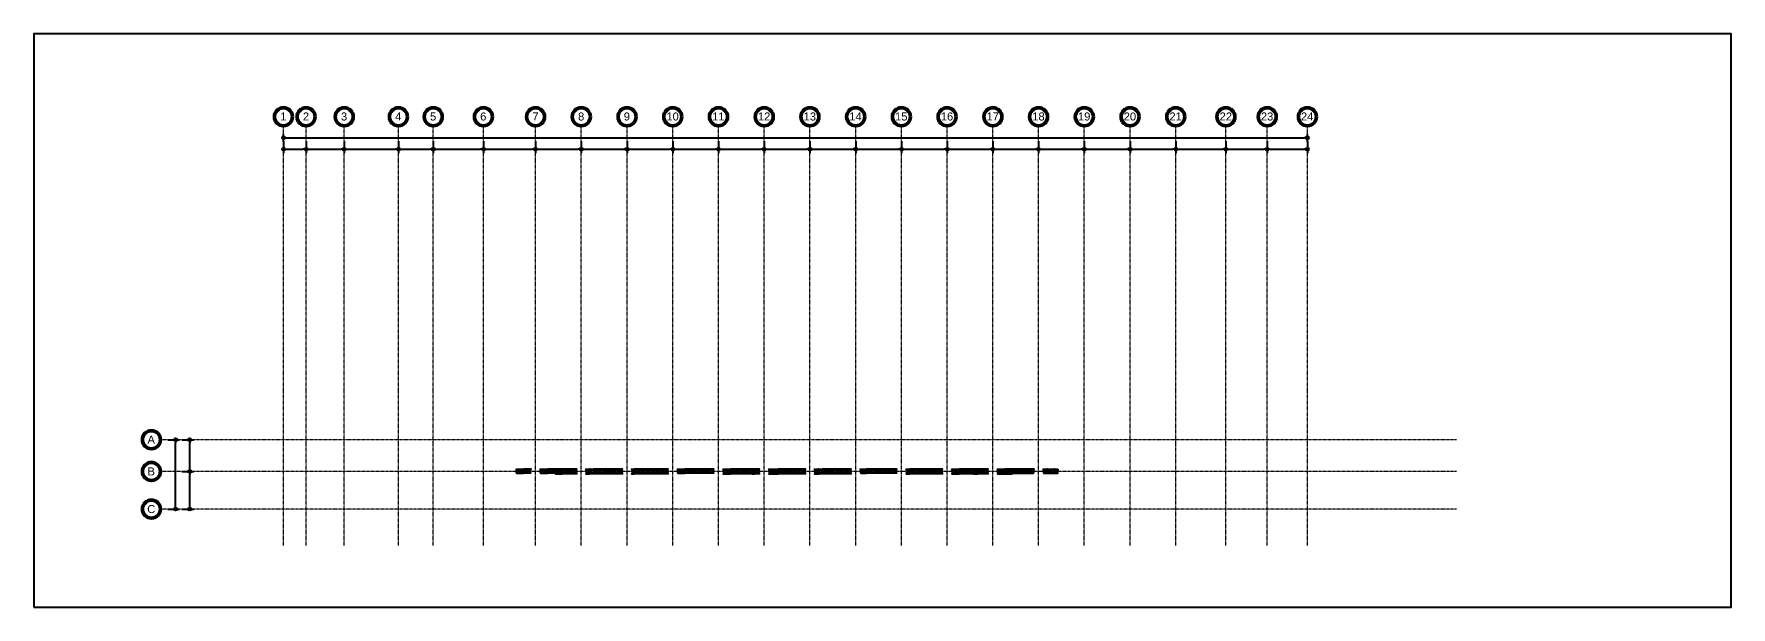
# Model space of a CAD drawing. Header units: millimetres. Extents: x -70132 to 394080, y -1879526 to 121974.
# Drawn here: x -66720 to 356364, y -735812 to -592847 of the extents above; entities that cross this region are included whole.
import ezdxf

# ---------------------------------------------------------------- set-up
doc = ezdxf.new("R2010")
doc.units = ezdxf.units.MM
doc.linetypes.add('DPA_Grid _ Level 100', pattern=[10, 5.5, -1.6, 1.3, -1.6])
doc.layers.add('009 - AHP_06_PANEL_MAIN_COLOR_1', color=3, linetype='Continuous')
for name, color, linetype, lineweight in [('A-ANNO-DIMS', 1, 'Continuous', 9), ('S-GRID', 251, 'Continuous', 9), ('S-GRID-IDEN', 3, 'Continuous', 50)]:
    doc.layers.add(name, color=color, linetype=linetype, lineweight=lineweight)
doc.styles.add('Arial', font='arial.ttf', dxfattribs={"height": 1500})
doc.styles.add('Arial_2', font='arial.ttf', dxfattribs={"height": 3})
doc.dimstyles.new('DPA-DIM-3_0_C-C', dxfattribs={"dimscale": 304.8, "dimtxt": 1530.3891, "dimasz": 2.46063, "dimexe": 3.28084, "dimexo": 0.0625, "dimgap": 0.82021, "dimtad": 1, "dimdec": 0, "dimzin": 0, "dimdsep": 46, "dimtxsty": 'Arial_2', "dimblk1": 'DOTBLANK', "dimblk2": 'DOTBLANK', "dimsah": 1, "dimcen": 0.09, "dimdle": 3.28084, "dimadec": 8, "dimazin": 0, "dimtfac": 1, "dimtdec": 4, "dimtix": 1, "dimtmove": 0, "dimatfit": 3, "dimfxl": 6.56168, "dimfxlon": 1, "dimtvp": 1, "dimtolj": 1, "dimtzin": 0, "dimarcsym": 2})

# ---------------------------------------------------------------- blocks, each defined once
blk = doc.blocks.new('Grid - 100 Scale-586761-LOWER PLATFORM LEVEL - REFLECTED CEILING')
at = {"layer": 'S-GRID-IDEN'}
blk.add_circle((0, 0), 4.5, dxfattribs=at)
blk = doc.blocks.new('_DotBlank')
at = {"color": 0, "linetype": 'ByBlock', "lineweight": -2}
blk.add_line((-0.5, 0), (-1, 0), dxfattribs=at)
blk.add_circle((0, 0), 0.5, dxfattribs=at)
blk = doc.blocks.new('*D941')
at = {"layer": 'A-ANNO-DIMS', "color": 0, "lineweight": -2, "transparency": 16777216}
for p, q in [((-88214, 0), (-85233, 0)), ((-86233, -8635), (-86233, -750)), ((-88214, -9385), (-85233, -9385))]:
    blk.add_line(p, q, dxfattribs=at)
at = {"layer": 'Defpoints', "color": 0, "transparency": 16777216}
for p in [(-88233, 0), (-86233, 0), (-88233, -9385)]:
    blk.add_point(p, dxfattribs=at)
at = {"layer": 'A-ANNO-DIMS', "color": 0, "lineweight": -2, "transparency": 16777216, "xscale": 750, "yscale": 750, "zscale": 750}
for p, rotation in [((-86233, 0), 90), ((-86233, -9385), 270)]:
    blk.add_blockref('_DotBlank', p, dxfattribs=dict(at, rotation=rotation))
at = {"layer": 'A-ANNO-DIMS', "color": 0, "transparency": 16777216, "insert": (-86484, -4692), "char_height": 3, "width": 5537.65, "attachment_point": 5, "rotation": 90, "style": 'Arial_2'}
blk.add_mtext('\\A1;9385', dxfattribs=at)
blk = doc.blocks.new('*D942')
at = {"layer": 'A-ANNO-DIMS', "color": 0, "lineweight": -2, "transparency": 16777216}
for p, q in [((-88214, 7930), (-85233, 7930)), ((-86233, 750), (-86233, 7180)), ((-88214, 0), (-85233, 0))]:
    blk.add_line(p, q, dxfattribs=at)
at = {"layer": 'Defpoints', "color": 0, "transparency": 16777216}
for p in [(-88233, 7930), (-86233, 7930), (-88233, 0)]:
    blk.add_point(p, dxfattribs=at)
at = {"layer": 'A-ANNO-DIMS', "color": 0, "lineweight": -2, "transparency": 16777216, "xscale": 750, "yscale": 750, "zscale": 750}
for p, rotation in [((-86233, 7930), 90), ((-86233, 0), 270)]:
    blk.add_blockref('_DotBlank', p, dxfattribs=dict(at, rotation=rotation))
at = {"layer": 'A-ANNO-DIMS', "color": 0, "transparency": 16777216, "insert": (-86484, 3965), "char_height": 3, "width": 5537.65, "attachment_point": 5, "rotation": 90, "style": 'Arial_2'}
blk.add_mtext('\\A1;7930', dxfattribs=at)
blk = doc.blocks.new('*D943')
at = {"layer": 'A-ANNO-DIMS', "color": 0, "lineweight": -2, "transparency": 16777216}
for p, q in [((-91714, 7930), (-88733, 7930)), ((-89733, -8635), (-89733, 7180)), ((-91714, -9385), (-88733, -9385))]:
    blk.add_line(p, q, dxfattribs=at)
at = {"layer": 'Defpoints', "color": 0, "transparency": 16777216}
for p in [(-91733, 7930), (-89733, 7930), (-91733, -9385)]:
    blk.add_point(p, dxfattribs=at)
at = {"layer": 'A-ANNO-DIMS', "color": 0, "lineweight": -2, "transparency": 16777216, "xscale": 750, "yscale": 750, "zscale": 750}
for p, rotation in [((-89733, 7930), 90), ((-89733, -9385), 270)]:
    blk.add_blockref('_DotBlank', p, dxfattribs=dict(at, rotation=rotation))
at = {"layer": 'A-ANNO-DIMS', "color": 0, "transparency": 16777216, "insert": (-89984, -727), "char_height": 3, "width": 6922.07, "attachment_point": 5, "rotation": 90, "style": 'Arial_2'}
blk.add_mtext('\\A1;17315', dxfattribs=at)
blk = doc.blocks.new('*D944')
at = {"layer": 'A-ANNO-DIMS', "color": 0, "lineweight": -2, "transparency": 16777216}
for p, q in [((-62860, 82375), (-62860, 79394)), ((-62110, 80394), (-57950, 80394)), ((-57200, 82375), (-57200, 79394))]:
    blk.add_line(p, q, dxfattribs=at)
at = {"layer": 'Defpoints', "color": 0, "transparency": 16777216}
for p in [(-62860, 82394), (-57200, 82394), (-57200, 80394)]:
    blk.add_point(p, dxfattribs=at)
at = {"layer": 'A-ANNO-DIMS', "color": 0, "lineweight": -2, "transparency": 16777216, "xscale": 750, "yscale": 750, "zscale": 750, "rotation": 180}
blk.add_blockref('_DotBlank', (-62860, 80394), dxfattribs=at)
at = {"layer": 'A-ANNO-DIMS', "color": 0, "lineweight": -2, "transparency": 16777216, "xscale": 750, "yscale": 750, "zscale": 750}
blk.add_blockref('_DotBlank', (-57200, 80394), dxfattribs=at)
at = {"layer": 'A-ANNO-DIMS', "color": 0, "transparency": 16777216, "insert": (-60030, 80646), "char_height": 3, "width": 5537.65, "attachment_point": 5, "style": 'Arial_2'}
blk.add_mtext('\\A1;5660', dxfattribs=at)
blk = doc.blocks.new('*D945')
at = {"layer": 'A-ANNO-DIMS', "color": 0, "lineweight": -2, "transparency": 16777216}
for p, q in [((-57200, 82375), (-57200, 79394)), ((-56450, 80394), (-48450, 80394)), ((-47700, 82375), (-47700, 79394))]:
    blk.add_line(p, q, dxfattribs=at)
at = {"layer": 'Defpoints', "color": 0, "transparency": 16777216}
for p in [(-57200, 82394), (-47700, 82394), (-47700, 80394)]:
    blk.add_point(p, dxfattribs=at)
at = {"layer": 'A-ANNO-DIMS', "color": 0, "lineweight": -2, "transparency": 16777216, "xscale": 750, "yscale": 750, "zscale": 750, "rotation": 180}
blk.add_blockref('_DotBlank', (-57200, 80394), dxfattribs=at)
at = {"layer": 'A-ANNO-DIMS', "color": 0, "lineweight": -2, "transparency": 16777216, "xscale": 750, "yscale": 750, "zscale": 750}
blk.add_blockref('_DotBlank', (-47700, 80394), dxfattribs=at)
at = {"layer": 'A-ANNO-DIMS', "color": 0, "transparency": 16777216, "insert": (-52450, 80646), "char_height": 3, "width": 5537.65, "attachment_point": 5, "style": 'Arial_2'}
blk.add_mtext('\\A1;9500', dxfattribs=at)
blk = doc.blocks.new('*D946')
at = {"layer": 'A-ANNO-DIMS', "color": 0, "lineweight": -2, "transparency": 16777216}
for p, q in [((-47700, 82375), (-47700, 79394)), ((-46950, 80394), (-34950, 80394)), ((-34200, 82375), (-34200, 79394))]:
    blk.add_line(p, q, dxfattribs=at)
at = {"layer": 'Defpoints', "color": 0, "transparency": 16777216}
for p in [(-47700, 82394), (-34200, 82394), (-34200, 80394)]:
    blk.add_point(p, dxfattribs=at)
at = {"layer": 'A-ANNO-DIMS', "color": 0, "lineweight": -2, "transparency": 16777216, "xscale": 750, "yscale": 750, "zscale": 750, "rotation": 180}
blk.add_blockref('_DotBlank', (-47700, 80394), dxfattribs=at)
at = {"layer": 'A-ANNO-DIMS', "color": 0, "lineweight": -2, "transparency": 16777216, "xscale": 750, "yscale": 750, "zscale": 750}
blk.add_blockref('_DotBlank', (-34200, 80394), dxfattribs=at)
at = {"layer": 'A-ANNO-DIMS', "color": 0, "transparency": 16777216, "insert": (-40950, 80646), "char_height": 3, "width": 6922.07, "attachment_point": 5, "style": 'Arial_2'}
blk.add_mtext('\\A1;13500', dxfattribs=at)
blk = doc.blocks.new('*D947')
at = {"layer": 'A-ANNO-DIMS', "color": 0, "lineweight": -2, "transparency": 16777216}
for p, q in [((-34200, 82375), (-34200, 79394)), ((-33450, 80394), (-26250, 80394)), ((-25500, 82375), (-25500, 79394))]:
    blk.add_line(p, q, dxfattribs=at)
at = {"layer": 'Defpoints', "color": 0, "transparency": 16777216}
for p in [(-34200, 82394), (-25500, 82394), (-25500, 80394)]:
    blk.add_point(p, dxfattribs=at)
at = {"layer": 'A-ANNO-DIMS', "color": 0, "lineweight": -2, "transparency": 16777216, "xscale": 750, "yscale": 750, "zscale": 750, "rotation": 180}
blk.add_blockref('_DotBlank', (-34200, 80394), dxfattribs=at)
at = {"layer": 'A-ANNO-DIMS', "color": 0, "lineweight": -2, "transparency": 16777216, "xscale": 750, "yscale": 750, "zscale": 750}
blk.add_blockref('_DotBlank', (-25500, 80394), dxfattribs=at)
at = {"layer": 'A-ANNO-DIMS', "color": 0, "transparency": 16777216, "insert": (-29850, 80646), "char_height": 3, "width": 5537.65, "attachment_point": 5, "style": 'Arial_2'}
blk.add_mtext('\\A1;8700', dxfattribs=at)
blk = doc.blocks.new('*D948')
at = {"layer": 'A-ANNO-DIMS', "color": 0, "lineweight": -2, "transparency": 16777216}
for p, q in [((-25500, 82375), (-25500, 79394)), ((-24750, 80394), (-13750, 80394)), ((-13000, 82375), (-13000, 79394))]:
    blk.add_line(p, q, dxfattribs=at)
at = {"layer": 'Defpoints', "color": 0, "transparency": 16777216}
for p in [(-25500, 82394), (-13000, 82394), (-13000, 80394)]:
    blk.add_point(p, dxfattribs=at)
at = {"layer": 'A-ANNO-DIMS', "color": 0, "lineweight": -2, "transparency": 16777216, "xscale": 750, "yscale": 750, "zscale": 750, "rotation": 180}
blk.add_blockref('_DotBlank', (-25500, 80394), dxfattribs=at)
at = {"layer": 'A-ANNO-DIMS', "color": 0, "lineweight": -2, "transparency": 16777216, "xscale": 750, "yscale": 750, "zscale": 750}
blk.add_blockref('_DotBlank', (-13000, 80394), dxfattribs=at)
at = {"layer": 'A-ANNO-DIMS', "color": 0, "transparency": 16777216, "insert": (-19250, 80646), "char_height": 3, "width": 6922.07, "attachment_point": 5, "style": 'Arial_2'}
blk.add_mtext('\\A1;12500', dxfattribs=at)
blk = doc.blocks.new('*D949')
at = {"layer": 'A-ANNO-DIMS', "color": 0, "lineweight": -2, "transparency": 16777216}
for p, q in [((-13000, 82375), (-13000, 79394)), ((-12250, 80394), (-750, 80394)), ((0, 82375), (0, 79394))]:
    blk.add_line(p, q, dxfattribs=at)
at = {"layer": 'Defpoints', "color": 0, "transparency": 16777216}
for p in [(-13000, 82394), (0, 82394), (0, 80394)]:
    blk.add_point(p, dxfattribs=at)
at = {"layer": 'A-ANNO-DIMS', "color": 0, "lineweight": -2, "transparency": 16777216, "xscale": 750, "yscale": 750, "zscale": 750, "rotation": 180}
blk.add_blockref('_DotBlank', (-13000, 80394), dxfattribs=at)
at = {"layer": 'A-ANNO-DIMS', "color": 0, "lineweight": -2, "transparency": 16777216, "xscale": 750, "yscale": 750, "zscale": 750}
blk.add_blockref('_DotBlank', (0, 80394), dxfattribs=at)
at = {"layer": 'A-ANNO-DIMS', "color": 0, "transparency": 16777216, "insert": (-6500, 80646), "char_height": 3, "width": 6922.07, "attachment_point": 5, "style": 'Arial_2'}
blk.add_mtext('\\A1;13000', dxfattribs=at)
blk = doc.blocks.new('*D950')
at = {"layer": 'A-ANNO-DIMS', "color": 0, "lineweight": -2, "transparency": 16777216}
for p, q in [((0, 82375), (0, 79394)), ((750, 80394), (10650, 80394)), ((11400, 82375), (11400, 79394))]:
    blk.add_line(p, q, dxfattribs=at)
at = {"layer": 'Defpoints', "color": 0, "transparency": 16777216}
for p in [(0, 82394), (11400, 82394), (11400, 80394)]:
    blk.add_point(p, dxfattribs=at)
at = {"layer": 'A-ANNO-DIMS', "color": 0, "lineweight": -2, "transparency": 16777216, "xscale": 750, "yscale": 750, "zscale": 750, "rotation": 180}
blk.add_blockref('_DotBlank', (0, 80394), dxfattribs=at)
at = {"layer": 'A-ANNO-DIMS', "color": 0, "lineweight": -2, "transparency": 16777216, "xscale": 750, "yscale": 750, "zscale": 750}
blk.add_blockref('_DotBlank', (11400, 80394), dxfattribs=at)
at = {"layer": 'A-ANNO-DIMS', "color": 0, "transparency": 16777216, "insert": (5700, 80646), "char_height": 3, "width": 6922.07, "attachment_point": 5, "style": 'Arial_2'}
blk.add_mtext('\\A1;11400', dxfattribs=at)
blk = doc.blocks.new('*D951')
at = {"layer": 'A-ANNO-DIMS', "color": 0, "lineweight": -2, "transparency": 16777216}
for p, q in [((11400, 82375), (11400, 79394)), ((12150, 80394), (22050, 80394)), ((22800, 82375), (22800, 79394))]:
    blk.add_line(p, q, dxfattribs=at)
at = {"layer": 'Defpoints', "color": 0, "transparency": 16777216}
for p in [(11400, 82394), (22800, 82394), (22800, 80394)]:
    blk.add_point(p, dxfattribs=at)
at = {"layer": 'A-ANNO-DIMS', "color": 0, "lineweight": -2, "transparency": 16777216, "xscale": 750, "yscale": 750, "zscale": 750, "rotation": 180}
blk.add_blockref('_DotBlank', (11400, 80394), dxfattribs=at)
at = {"layer": 'A-ANNO-DIMS', "color": 0, "lineweight": -2, "transparency": 16777216, "xscale": 750, "yscale": 750, "zscale": 750}
blk.add_blockref('_DotBlank', (22800, 80394), dxfattribs=at)
at = {"layer": 'A-ANNO-DIMS', "color": 0, "transparency": 16777216, "insert": (17100, 80646), "char_height": 3, "width": 6922.07, "attachment_point": 5, "style": 'Arial_2'}
blk.add_mtext('\\A1;11400', dxfattribs=at)
blk = doc.blocks.new('*D952')
at = {"layer": 'A-ANNO-DIMS', "color": 0, "lineweight": -2, "transparency": 16777216}
for p, q in [((22800, 82375), (22800, 79394)), ((23550, 80394), (33450, 80394)), ((34200, 82375), (34200, 79394))]:
    blk.add_line(p, q, dxfattribs=at)
at = {"layer": 'Defpoints', "color": 0, "transparency": 16777216}
for p in [(22800, 82394), (34200, 82394), (34200, 80394)]:
    blk.add_point(p, dxfattribs=at)
at = {"layer": 'A-ANNO-DIMS', "color": 0, "lineweight": -2, "transparency": 16777216, "xscale": 750, "yscale": 750, "zscale": 750, "rotation": 180}
blk.add_blockref('_DotBlank', (22800, 80394), dxfattribs=at)
at = {"layer": 'A-ANNO-DIMS', "color": 0, "lineweight": -2, "transparency": 16777216, "xscale": 750, "yscale": 750, "zscale": 750}
blk.add_blockref('_DotBlank', (34200, 80394), dxfattribs=at)
at = {"layer": 'A-ANNO-DIMS', "color": 0, "transparency": 16777216, "insert": (28500, 80646), "char_height": 3, "width": 6922.07, "attachment_point": 5, "style": 'Arial_2'}
blk.add_mtext('\\A1;11400', dxfattribs=at)
blk = doc.blocks.new('*D953')
at = {"layer": 'A-ANNO-DIMS', "color": 0, "lineweight": -2, "transparency": 16777216}
for p, q in [((34200, 82375), (34200, 79394)), ((34950, 80394), (44850, 80394)), ((45600, 82375), (45600, 79394))]:
    blk.add_line(p, q, dxfattribs=at)
at = {"layer": 'Defpoints', "color": 0, "transparency": 16777216}
for p in [(34200, 82394), (45600, 82394), (45600, 80394)]:
    blk.add_point(p, dxfattribs=at)
at = {"layer": 'A-ANNO-DIMS', "color": 0, "lineweight": -2, "transparency": 16777216, "xscale": 750, "yscale": 750, "zscale": 750, "rotation": 180}
blk.add_blockref('_DotBlank', (34200, 80394), dxfattribs=at)
at = {"layer": 'A-ANNO-DIMS', "color": 0, "lineweight": -2, "transparency": 16777216, "xscale": 750, "yscale": 750, "zscale": 750}
blk.add_blockref('_DotBlank', (45600, 80394), dxfattribs=at)
at = {"layer": 'A-ANNO-DIMS', "color": 0, "transparency": 16777216, "insert": (39900, 80646), "char_height": 3, "width": 6922.07, "attachment_point": 5, "style": 'Arial_2'}
blk.add_mtext('\\A1;11400', dxfattribs=at)
blk = doc.blocks.new('*D954')
at = {"layer": 'A-ANNO-DIMS', "color": 0, "lineweight": -2, "transparency": 16777216}
for p, q in [((45600, 82375), (45600, 79394)), ((46350, 80394), (56250, 80394)), ((57000, 82375), (57000, 79394))]:
    blk.add_line(p, q, dxfattribs=at)
at = {"layer": 'Defpoints', "color": 0, "transparency": 16777216}
for p in [(45600, 82394), (57000, 82394), (57000, 80394)]:
    blk.add_point(p, dxfattribs=at)
at = {"layer": 'A-ANNO-DIMS', "color": 0, "lineweight": -2, "transparency": 16777216, "xscale": 750, "yscale": 750, "zscale": 750, "rotation": 180}
blk.add_blockref('_DotBlank', (45600, 80394), dxfattribs=at)
at = {"layer": 'A-ANNO-DIMS', "color": 0, "lineweight": -2, "transparency": 16777216, "xscale": 750, "yscale": 750, "zscale": 750}
blk.add_blockref('_DotBlank', (57000, 80394), dxfattribs=at)
at = {"layer": 'A-ANNO-DIMS', "color": 0, "transparency": 16777216, "insert": (51300, 80646), "char_height": 3, "width": 6922.07, "attachment_point": 5, "style": 'Arial_2'}
blk.add_mtext('\\A1;11400', dxfattribs=at)
blk = doc.blocks.new('*D955')
at = {"layer": 'A-ANNO-DIMS', "color": 0, "lineweight": -2, "transparency": 16777216}
for p, q in [((57000, 82375), (57000, 79394)), ((57750, 80394), (67650, 80394)), ((68400, 82375), (68400, 79394))]:
    blk.add_line(p, q, dxfattribs=at)
at = {"layer": 'Defpoints', "color": 0, "transparency": 16777216}
for p in [(57000, 82394), (68400, 82394), (68400, 80394)]:
    blk.add_point(p, dxfattribs=at)
at = {"layer": 'A-ANNO-DIMS', "color": 0, "lineweight": -2, "transparency": 16777216, "xscale": 750, "yscale": 750, "zscale": 750, "rotation": 180}
blk.add_blockref('_DotBlank', (57000, 80394), dxfattribs=at)
at = {"layer": 'A-ANNO-DIMS', "color": 0, "lineweight": -2, "transparency": 16777216, "xscale": 750, "yscale": 750, "zscale": 750}
blk.add_blockref('_DotBlank', (68400, 80394), dxfattribs=at)
at = {"layer": 'A-ANNO-DIMS', "color": 0, "transparency": 16777216, "insert": (62700, 80646), "char_height": 3, "width": 6922.07, "attachment_point": 5, "style": 'Arial_2'}
blk.add_mtext('\\A1;11400', dxfattribs=at)
blk = doc.blocks.new('*D956')
at = {"layer": 'A-ANNO-DIMS', "color": 0, "lineweight": -2, "transparency": 16777216}
for p, q in [((68400, 82375), (68400, 79394)), ((69150, 80394), (79050, 80394)), ((79800, 82375), (79800, 79394))]:
    blk.add_line(p, q, dxfattribs=at)
at = {"layer": 'Defpoints', "color": 0, "transparency": 16777216}
for p in [(68400, 82394), (79800, 82394), (79800, 80394)]:
    blk.add_point(p, dxfattribs=at)
at = {"layer": 'A-ANNO-DIMS', "color": 0, "lineweight": -2, "transparency": 16777216, "xscale": 750, "yscale": 750, "zscale": 750, "rotation": 180}
blk.add_blockref('_DotBlank', (68400, 80394), dxfattribs=at)
at = {"layer": 'A-ANNO-DIMS', "color": 0, "lineweight": -2, "transparency": 16777216, "xscale": 750, "yscale": 750, "zscale": 750}
blk.add_blockref('_DotBlank', (79800, 80394), dxfattribs=at)
at = {"layer": 'A-ANNO-DIMS', "color": 0, "transparency": 16777216, "insert": (74100, 80646), "char_height": 3, "width": 6922.07, "attachment_point": 5, "style": 'Arial_2'}
blk.add_mtext('\\A1;11400', dxfattribs=at)
blk = doc.blocks.new('*D957')
at = {"layer": 'A-ANNO-DIMS', "color": 0, "lineweight": -2, "transparency": 16777216}
for p, q in [((79800, 82375), (79800, 79394)), ((80550, 80394), (90450, 80394)), ((91200, 82375), (91200, 79394))]:
    blk.add_line(p, q, dxfattribs=at)
at = {"layer": 'Defpoints', "color": 0, "transparency": 16777216}
for p in [(79800, 82394), (91200, 82394), (91200, 80394)]:
    blk.add_point(p, dxfattribs=at)
at = {"layer": 'A-ANNO-DIMS', "color": 0, "lineweight": -2, "transparency": 16777216, "xscale": 750, "yscale": 750, "zscale": 750, "rotation": 180}
blk.add_blockref('_DotBlank', (79800, 80394), dxfattribs=at)
at = {"layer": 'A-ANNO-DIMS', "color": 0, "lineweight": -2, "transparency": 16777216, "xscale": 750, "yscale": 750, "zscale": 750}
blk.add_blockref('_DotBlank', (91200, 80394), dxfattribs=at)
at = {"layer": 'A-ANNO-DIMS', "color": 0, "transparency": 16777216, "insert": (85500, 80646), "char_height": 3, "width": 6922.07, "attachment_point": 5, "style": 'Arial_2'}
blk.add_mtext('\\A1;11400', dxfattribs=at)
blk = doc.blocks.new('*D958')
at = {"layer": 'A-ANNO-DIMS', "color": 0, "lineweight": -2, "transparency": 16777216}
for p, q in [((91200, 82375), (91200, 79394)), ((91950, 80394), (101850, 80394)), ((102600, 82375), (102600, 79394))]:
    blk.add_line(p, q, dxfattribs=at)
at = {"layer": 'Defpoints', "color": 0, "transparency": 16777216}
for p in [(91200, 82394), (102600, 82394), (102600, 80394)]:
    blk.add_point(p, dxfattribs=at)
at = {"layer": 'A-ANNO-DIMS', "color": 0, "lineweight": -2, "transparency": 16777216, "xscale": 750, "yscale": 750, "zscale": 750, "rotation": 180}
blk.add_blockref('_DotBlank', (91200, 80394), dxfattribs=at)
at = {"layer": 'A-ANNO-DIMS', "color": 0, "lineweight": -2, "transparency": 16777216, "xscale": 750, "yscale": 750, "zscale": 750}
blk.add_blockref('_DotBlank', (102600, 80394), dxfattribs=at)
at = {"layer": 'A-ANNO-DIMS', "color": 0, "transparency": 16777216, "insert": (96900, 80646), "char_height": 3, "width": 6922.07, "attachment_point": 5, "style": 'Arial_2'}
blk.add_mtext('\\A1;11400', dxfattribs=at)
blk = doc.blocks.new('*D959')
at = {"layer": 'A-ANNO-DIMS', "color": 0, "lineweight": -2, "transparency": 16777216}
for p, q in [((102600, 82375), (102600, 79394)), ((103350, 80394), (113250, 80394)), ((114000, 82375), (114000, 79394))]:
    blk.add_line(p, q, dxfattribs=at)
at = {"layer": 'Defpoints', "color": 0, "transparency": 16777216}
for p in [(102600, 82394), (114000, 82394), (114000, 80394)]:
    blk.add_point(p, dxfattribs=at)
at = {"layer": 'A-ANNO-DIMS', "color": 0, "lineweight": -2, "transparency": 16777216, "xscale": 750, "yscale": 750, "zscale": 750, "rotation": 180}
blk.add_blockref('_DotBlank', (102600, 80394), dxfattribs=at)
at = {"layer": 'A-ANNO-DIMS', "color": 0, "lineweight": -2, "transparency": 16777216, "xscale": 750, "yscale": 750, "zscale": 750}
blk.add_blockref('_DotBlank', (114000, 80394), dxfattribs=at)
at = {"layer": 'A-ANNO-DIMS', "color": 0, "transparency": 16777216, "insert": (108300, 80646), "char_height": 3, "width": 6922.07, "attachment_point": 5, "style": 'Arial_2'}
blk.add_mtext('\\A1;11400', dxfattribs=at)
blk = doc.blocks.new('*D960')
at = {"layer": 'A-ANNO-DIMS', "color": 0, "lineweight": -2, "transparency": 16777216}
for p, q in [((114000, 82375), (114000, 79394)), ((114750, 80394), (124650, 80394)), ((125400, 82375), (125400, 79394))]:
    blk.add_line(p, q, dxfattribs=at)
at = {"layer": 'Defpoints', "color": 0, "transparency": 16777216}
for p in [(114000, 82394), (125400, 82394), (125400, 80394)]:
    blk.add_point(p, dxfattribs=at)
at = {"layer": 'A-ANNO-DIMS', "color": 0, "lineweight": -2, "transparency": 16777216, "xscale": 750, "yscale": 750, "zscale": 750, "rotation": 180}
blk.add_blockref('_DotBlank', (114000, 80394), dxfattribs=at)
at = {"layer": 'A-ANNO-DIMS', "color": 0, "lineweight": -2, "transparency": 16777216, "xscale": 750, "yscale": 750, "zscale": 750}
blk.add_blockref('_DotBlank', (125400, 80394), dxfattribs=at)
at = {"layer": 'A-ANNO-DIMS', "color": 0, "transparency": 16777216, "insert": (119700, 80646), "char_height": 3, "width": 6922.07, "attachment_point": 5, "style": 'Arial_2'}
blk.add_mtext('\\A1;11400', dxfattribs=at)
blk = doc.blocks.new('*D961')
at = {"layer": 'A-ANNO-DIMS', "color": 0, "lineweight": -2, "transparency": 16777216}
for p, q in [((125400, 82375), (125400, 79394)), ((126150, 80394), (136050, 80394)), ((136800, 82375), (136800, 79394))]:
    blk.add_line(p, q, dxfattribs=at)
at = {"layer": 'Defpoints', "color": 0, "transparency": 16777216}
for p in [(125400, 82394), (136800, 82394), (136800, 80394)]:
    blk.add_point(p, dxfattribs=at)
at = {"layer": 'A-ANNO-DIMS', "color": 0, "lineweight": -2, "transparency": 16777216, "xscale": 750, "yscale": 750, "zscale": 750, "rotation": 180}
blk.add_blockref('_DotBlank', (125400, 80394), dxfattribs=at)
at = {"layer": 'A-ANNO-DIMS', "color": 0, "lineweight": -2, "transparency": 16777216, "xscale": 750, "yscale": 750, "zscale": 750}
blk.add_blockref('_DotBlank', (136800, 80394), dxfattribs=at)
at = {"layer": 'A-ANNO-DIMS', "color": 0, "transparency": 16777216, "insert": (131100, 80646), "char_height": 3, "width": 6922.07, "attachment_point": 5, "style": 'Arial_2'}
blk.add_mtext('\\A1;11400', dxfattribs=at)
blk = doc.blocks.new('*D962')
at = {"layer": 'A-ANNO-DIMS', "color": 0, "lineweight": -2, "transparency": 16777216}
for p, q in [((136800, 82375), (136800, 79394)), ((137550, 80394), (147450, 80394)), ((148200, 82375), (148200, 79394))]:
    blk.add_line(p, q, dxfattribs=at)
at = {"layer": 'Defpoints', "color": 0, "transparency": 16777216}
for p in [(136800, 82394), (148200, 82394), (148200, 80394)]:
    blk.add_point(p, dxfattribs=at)
at = {"layer": 'A-ANNO-DIMS', "color": 0, "lineweight": -2, "transparency": 16777216, "xscale": 750, "yscale": 750, "zscale": 750, "rotation": 180}
blk.add_blockref('_DotBlank', (136800, 80394), dxfattribs=at)
at = {"layer": 'A-ANNO-DIMS', "color": 0, "lineweight": -2, "transparency": 16777216, "xscale": 750, "yscale": 750, "zscale": 750}
blk.add_blockref('_DotBlank', (148200, 80394), dxfattribs=at)
at = {"layer": 'A-ANNO-DIMS', "color": 0, "transparency": 16777216, "insert": (142500, 80646), "char_height": 3, "width": 6922.07, "attachment_point": 5, "style": 'Arial_2'}
blk.add_mtext('\\A1;11400', dxfattribs=at)
blk = doc.blocks.new('*D963')
at = {"layer": 'A-ANNO-DIMS', "color": 0, "lineweight": -2, "transparency": 16777216}
for p, q in [((148200, 82375), (148200, 79394)), ((148950, 80394), (158850, 80394)), ((159600, 82375), (159600, 79394))]:
    blk.add_line(p, q, dxfattribs=at)
at = {"layer": 'Defpoints', "color": 0, "transparency": 16777216}
for p in [(148200, 82394), (159600, 82394), (159600, 80394)]:
    blk.add_point(p, dxfattribs=at)
at = {"layer": 'A-ANNO-DIMS', "color": 0, "lineweight": -2, "transparency": 16777216, "xscale": 750, "yscale": 750, "zscale": 750, "rotation": 180}
blk.add_blockref('_DotBlank', (148200, 80394), dxfattribs=at)
at = {"layer": 'A-ANNO-DIMS', "color": 0, "lineweight": -2, "transparency": 16777216, "xscale": 750, "yscale": 750, "zscale": 750}
blk.add_blockref('_DotBlank', (159600, 80394), dxfattribs=at)
at = {"layer": 'A-ANNO-DIMS', "color": 0, "transparency": 16777216, "insert": (153900, 80646), "char_height": 3, "width": 6922.07, "attachment_point": 5, "style": 'Arial_2'}
blk.add_mtext('\\A1;11400', dxfattribs=at)
blk = doc.blocks.new('*D964')
at = {"layer": 'A-ANNO-DIMS', "color": 0, "lineweight": -2, "transparency": 16777216}
for p, q in [((159600, 82375), (159600, 79394)), ((160350, 80394), (171350, 80394)), ((172100, 82375), (172100, 79394))]:
    blk.add_line(p, q, dxfattribs=at)
at = {"layer": 'Defpoints', "color": 0, "transparency": 16777216}
for p in [(159600, 82394), (172100, 82394), (172100, 80394)]:
    blk.add_point(p, dxfattribs=at)
at = {"layer": 'A-ANNO-DIMS', "color": 0, "lineweight": -2, "transparency": 16777216, "xscale": 750, "yscale": 750, "zscale": 750, "rotation": 180}
blk.add_blockref('_DotBlank', (159600, 80394), dxfattribs=at)
at = {"layer": 'A-ANNO-DIMS', "color": 0, "lineweight": -2, "transparency": 16777216, "xscale": 750, "yscale": 750, "zscale": 750}
blk.add_blockref('_DotBlank', (172100, 80394), dxfattribs=at)
at = {"layer": 'A-ANNO-DIMS', "color": 0, "transparency": 16777216, "insert": (165850, 80646), "char_height": 3, "width": 6922.07, "attachment_point": 5, "style": 'Arial_2'}
blk.add_mtext('\\A1;12500', dxfattribs=at)
blk = doc.blocks.new('*D965')
at = {"layer": 'A-ANNO-DIMS', "color": 0, "lineweight": -2, "transparency": 16777216}
for p, q in [((172100, 82375), (172100, 79394)), ((172850, 80394), (181650, 80394)), ((182400, 82375), (182400, 79394))]:
    blk.add_line(p, q, dxfattribs=at)
at = {"layer": 'Defpoints', "color": 0, "transparency": 16777216}
for p in [(172100, 82394), (182400, 82394), (182400, 80394)]:
    blk.add_point(p, dxfattribs=at)
at = {"layer": 'A-ANNO-DIMS', "color": 0, "lineweight": -2, "transparency": 16777216, "xscale": 750, "yscale": 750, "zscale": 750, "rotation": 180}
blk.add_blockref('_DotBlank', (172100, 80394), dxfattribs=at)
at = {"layer": 'A-ANNO-DIMS', "color": 0, "lineweight": -2, "transparency": 16777216, "xscale": 750, "yscale": 750, "zscale": 750}
blk.add_blockref('_DotBlank', (182400, 80394), dxfattribs=at)
at = {"layer": 'A-ANNO-DIMS', "color": 0, "transparency": 16777216, "insert": (177250, 80646), "char_height": 3, "width": 6922.07, "attachment_point": 5, "style": 'Arial_2'}
blk.add_mtext('\\A1;10300', dxfattribs=at)
blk = doc.blocks.new('*D966')
at = {"layer": 'A-ANNO-DIMS', "color": 0, "lineweight": -2, "transparency": 16777216}
for p, q in [((182400, 82375), (182400, 79394)), ((183150, 80394), (191650, 80394)), ((192400, 82375), (192400, 79394))]:
    blk.add_line(p, q, dxfattribs=at)
at = {"layer": 'Defpoints', "color": 0, "transparency": 16777216}
for p in [(182400, 82394), (192400, 82394), (192400, 80394)]:
    blk.add_point(p, dxfattribs=at)
at = {"layer": 'A-ANNO-DIMS', "color": 0, "lineweight": -2, "transparency": 16777216, "xscale": 750, "yscale": 750, "zscale": 750, "rotation": 180}
blk.add_blockref('_DotBlank', (182400, 80394), dxfattribs=at)
at = {"layer": 'A-ANNO-DIMS', "color": 0, "lineweight": -2, "transparency": 16777216, "xscale": 750, "yscale": 750, "zscale": 750}
blk.add_blockref('_DotBlank', (192400, 80394), dxfattribs=at)
at = {"layer": 'A-ANNO-DIMS', "color": 0, "transparency": 16777216, "insert": (187400, 80646), "char_height": 3, "width": 6922.07, "attachment_point": 5, "style": 'Arial_2'}
blk.add_mtext('\\A1;10000', dxfattribs=at)
blk = doc.blocks.new('*D967')
at = {"layer": 'A-ANNO-DIMS', "color": 0, "lineweight": -2, "transparency": 16777216}
for p, q in [((-62860, 82208), (-62860, 84246)), ((-62110, 83246), (191650, 83246)), ((192400, 82208), (192400, 84246))]:
    blk.add_line(p, q, dxfattribs=at)
at = {"layer": 'Defpoints', "color": 0, "transparency": 16777216}
for p in [(-62860, 82189), (192400, 83246), (192400, 82189)]:
    blk.add_point(p, dxfattribs=at)
at = {"layer": 'A-ANNO-DIMS', "color": 0, "lineweight": -2, "transparency": 16777216, "xscale": 750, "yscale": 750, "zscale": 750, "rotation": 180}
blk.add_blockref('_DotBlank', (-62860, 83246), dxfattribs=at)
at = {"layer": 'A-ANNO-DIMS', "color": 0, "lineweight": -2, "transparency": 16777216, "xscale": 750, "yscale": 750, "zscale": 750}
blk.add_blockref('_DotBlank', (192400, 83246), dxfattribs=at)
at = {"layer": 'A-ANNO-DIMS', "color": 0, "transparency": 16777216, "insert": (64770, 83498), "char_height": 3, "width": 8306.48, "attachment_point": 5, "style": 'Arial_2'}
blk.add_mtext('\\A1;255260', dxfattribs=at)
blk = doc.blocks.new('*U884')
at = {"layer": '009 - AHP_06_PANEL_MAIN_COLOR_1'}
blk.add_lwpolyline([(0, 0), (696, 0), (696, 200), (0, 200)], close=True, dxfattribs=at)
blk = doc.blocks.new('*U885')
at = {"layer": '009 - AHP_06_PANEL_MAIN_COLOR_1'}
blk.add_lwpolyline([(0, 0), (1786, 0), (1786, 600), (0, 600)], close=True, dxfattribs=at)
blk = doc.blocks.new('*U886')
at = {"layer": '009 - AHP_06_PANEL_MAIN_COLOR_1'}
blk.add_lwpolyline([(0, 0), (0, 200), (1786, 200), (1786, 96), (1882, 0)], close=True, dxfattribs=at)
blk = doc.blocks.new('*U887')
at = {"layer": '009 - AHP_06_PANEL_MAIN_COLOR_1'}
blk.add_lwpolyline([(0, 0), (0, 200), (1040, 200), (1040, 96), (1136, 0)], close=True, dxfattribs=at)
blk = doc.blocks.new('*U791')
blk.add_point((0, 0))
at = {"layer": '009 - AHP_06_PANEL_MAIN_COLOR_1'}
for points in [[(-893, 550), (-893, 350), (893, 350), (893, 550)], [(-893, 300), (-893, -300), (893, -300), (893, 300)], [(893, -350), (893, -550), (-893, -550), (-893, -350)]]:
    blk.add_lwpolyline(points, close=True, dxfattribs=at)
blk = doc.blocks.new('*U774')
blk.add_point((0, 0))
at = {"layer": '009 - AHP_06_PANEL_MAIN_COLOR_1'}
for points in [[(-1200, 550), (-1200, 350), (1200, 350), (1200, 550)], [(-1200, 300), (-1200, -300), (1200, -300), (1200, 300)], [(1200, -350), (1200, -550), (-1200, -550), (-1200, -350)]]:
    blk.add_lwpolyline(points, close=True, dxfattribs=at)
blk = doc.blocks.new('*U725')
blk.add_point((0, 0))
at = {"layer": '009 - AHP_06_PANEL_MAIN_COLOR_1'}
for points in [[(-893, 550), (-893, 350), (893, 350), (893, 550)], [(-893, 300), (-893, -300), (893, -300), (893, 300)], [(893, -350), (893, -440), (-893, -440), (-893, -350)]]:
    blk.add_lwpolyline(points, close=True, dxfattribs=at)
blk = doc.blocks.new('*U902')
blk.add_point((0, 0))
at = {"layer": '009 - AHP_06_PANEL_MAIN_COLOR_1'}
for points in [[(-888, 550), (-888, 350), (888, 350), (888, 454), (984, 550)], [(-888, 300), (-888, -300), (888, -300), (888, 300)], [(888, -350), (888, -440), (-888, -440), (-888, -350)]]:
    blk.add_lwpolyline(points, close=True, dxfattribs=at)
blk = doc.blocks.new('*U903')
for p in [(0, 875), (0, 475)]:
    blk.add_point(p)
at = {"layer": '009 - AHP_06_PANEL_MAIN_COLOR_1'}
for points in [[(-893, 850), (-893, 650), (893, 650), (893, 754), (989, 850)], [(893, 600), (893, 0), (-893, 0), (-893, 600)]]:
    blk.add_lwpolyline(points, close=True, dxfattribs=at)
blk = doc.blocks.new('*U603')
blk.add_point((0, 0))
at = {"layer": '009 - AHP_06_PANEL_MAIN_COLOR_1'}
for points in [[(-893, 550), (-893, 350), (893, 350), (893, 454), (989, 550)], [(-893, 300), (-893, -300), (893, -300), (893, 300)], [(893, -350), (893, -454), (989, -550), (-893, -550), (-893, -350)]]:
    blk.add_lwpolyline(points, close=True, dxfattribs=at)
blk = doc.blocks.new('*U609')
blk.add_point((0, 0))
at = {"layer": '009 - AHP_06_PANEL_MAIN_COLOR_1'}
for points in [[(-1104, 550), (-1104, 350), (1104, 350), (1104, 454), (1200, 550)], [(-1104, 300), (-1104, -300), (1104, -300), (1104, 300)], [(1104, -350), (1104, -454), (1200, -550), (-1104, -550), (-1104, -350)]]:
    blk.add_lwpolyline(points, close=True, dxfattribs=at)
blk = doc.blocks.new('*U727')
blk.add_point((0, 0))
at = {"layer": '009 - AHP_06_PANEL_MAIN_COLOR_1'}
for points in [[(-893, 550), (-893, 350), (893, 350), (893, 454), (989, 550)], [(-893, 300), (-893, -300), (893, -300), (893, 300)], [(893, -350), (893, -440), (-893, -440), (-893, -350)]]:
    blk.add_lwpolyline(points, close=True, dxfattribs=at)
blk = doc.blocks.new('*U534')
blk.add_point((0, 0))
at = {"layer": '009 - AHP_06_PANEL_MAIN_COLOR_1'}
for points in [[(-893, 550), (-893, 350), (893, 350), (893, 550)], [(-893, 300), (-893, -300), (893, -300), (893, 300)], [(893, -350), (893, -550), (-893, -550), (-893, -350)]]:
    blk.add_lwpolyline(points, close=True, dxfattribs=at)
blk = doc.blocks.new('*U768')
for p in [(0, 875), (0, 475)]:
    blk.add_point(p)
at = {"layer": '009 - AHP_06_PANEL_MAIN_COLOR_1'}
for points in [[(-893, 850), (-893, 650), (893, 650), (893, 754), (989, 850)], [(893, 600), (893, 0), (-893, 0), (-893, 600)]]:
    blk.add_lwpolyline(points, close=True, dxfattribs=at)
blk = doc.blocks.new('*U763')
blk.add_point((0, 0))
at = {"layer": '009 - AHP_06_PANEL_MAIN_COLOR_1'}
for points in [[(-893, 550), (-893, 350), (893, 350), (893, 550)], [(-893, 300), (-893, -300), (893, -300), (893, 300)], [(893, -350), (893, -550), (-893, -550), (-893, -350)]]:
    blk.add_lwpolyline(points, close=True, dxfattribs=at)
blk = doc.blocks.new('*U769')
for p in [(0, 875), (0, 475)]:
    blk.add_point(p)
at = {"layer": '009 - AHP_06_PANEL_MAIN_COLOR_1'}
for points in [[(-893, 850), (-893, 650), (893, 650), (893, 850)], [(893, 600), (893, 0), (-893, 0), (-893, 600)]]:
    blk.add_lwpolyline(points, close=True, dxfattribs=at)
blk = doc.blocks.new('*U922')
at = {"layer": '009 - AHP_06_PANEL_MAIN_COLOR_1'}
blk.add_lwpolyline([(0, 0), (1786, 0), (1786, 200), (0, 200)], close=True, dxfattribs=at)
blk = doc.blocks.new('*U772')
for p in [(0, 875), (0, 475)]:
    blk.add_point(p)
at = {"layer": '009 - AHP_06_PANEL_MAIN_COLOR_1'}
for points in [[(-885, 850), (-885, 650), (885, 650), (885, 850)], [(885, 600), (885, 0), (-885, 0), (-885, 600)]]:
    blk.add_lwpolyline(points, close=True, dxfattribs=at)
blk = doc.blocks.new('*U773')
for p in [(0, 875), (0, 475)]:
    blk.add_point(p)
at = {"layer": '009 - AHP_06_PANEL_MAIN_COLOR_1'}
for points in [[(-885, 850), (-885, 650), (885, 650), (885, 754), (981, 850)], [(885, 600), (885, 0), (-885, 0), (-885, 600)]]:
    blk.add_lwpolyline(points, close=True, dxfattribs=at)
blk = doc.blocks.new('*U927')
blk.add_point((0, 0))
at = {"layer": '009 - AHP_06_PANEL_MAIN_COLOR_1'}
for points in [[(-428, 300), (-428, -300), (427, -300), (427, 300)], [(-428, 550), (-428, 350), (427, 350), (427, 454), (524, 550)], [(427, -350), (427, -454), (524, -550), (-428, -550), (-428, -350)]]:
    blk.add_lwpolyline(points, close=True, dxfattribs=at)
blk = doc.blocks.new('*U934')
blk.add_point((0, 0))
at = {"layer": '009 - AHP_06_PANEL_MAIN_COLOR_1'}
for points in [[(-428, 300), (-428, -300), (427, -300), (427, 300)], [(-428, 550), (-428, 350), (427, 350), (427, 454), (524, 550)], [(427, -350), (427, -454), (524, -550), (-428, -550), (-428, -350)]]:
    blk.add_lwpolyline(points, close=True, dxfattribs=at)
blk = doc.blocks.new('*U928')
blk.add_point((0, 0))
at = {"layer": '009 - AHP_06_PANEL_MAIN_COLOR_1'}
for points in [[(-727, 550), (-727, 350), (727, 350), (727, 454), (823, 550)], [(-727, 300), (-727, -300), (727, -300), (727, 300)], [(727, -350), (727, -440), (-727, -440), (-727, -350)]]:
    blk.add_lwpolyline(points, close=True, dxfattribs=at)
blk = doc.blocks.new('*U929')
blk.add_point((0, 0))
at = {"layer": '009 - AHP_06_PANEL_MAIN_COLOR_1'}
for points in [[(-1200, 550), (-1200, 350), (1200, 350), (1200, 550)], [(-1200, 300), (-1200, -300), (1200, -300), (1200, 300)], [(1200, -350), (1200, -440), (-1200, -440), (-1200, -350)]]:
    blk.add_lwpolyline(points, close=True, dxfattribs=at)
blk = doc.blocks.new('*U930')
blk.add_point((0, 0))
at = {"layer": '009 - AHP_06_PANEL_MAIN_COLOR_1'}
for points in [[(-128, 550), (-128, 350), (127, 350), (127, 454), (224, 550)], [(-128, 300), (-128, -300), (127, -300), (127, 300)], [(127, -350), (127, -440), (-128, -440), (-128, -350)]]:
    blk.add_lwpolyline(points, close=True, dxfattribs=at)
blk = doc.blocks.new('*U931')
blk.add_point((0, 0))
at = {"layer": '009 - AHP_06_PANEL_MAIN_COLOR_1'}
for points in [[(-1200, 550), (-1200, 350), (1200, 350), (1200, 550)], [(-1200, 300), (-1200, -300), (1200, -300), (1200, 300)], [(1200, -350), (1200, -440), (-1200, -440), (-1200, -350)]]:
    blk.add_lwpolyline(points, close=True, dxfattribs=at)
blk = doc.blocks.new('*U932')
at = {"layer": '009 - AHP_06_PANEL_MAIN_COLOR_1'}
blk.add_lwpolyline([(0, 0), (0, 200), (1040, 200), (1040, 96), (1136, 0)], close=True, dxfattribs=at)
blk = doc.blocks.new('*U933')
at = {"layer": '009 - AHP_06_PANEL_MAIN_COLOR_1'}
blk.add_lwpolyline([(0, 0), (696, 0), (696, 200), (0, 200)], close=True, dxfattribs=at)
blk = doc.blocks.new('*U775')
blk.add_point((0, 0))
at = {"layer": '009 - AHP_06_PANEL_MAIN_COLOR_1'}
for points in [[(-1103.5, 550), (-1103.5, 350), (1103.5, 350), (1103.5, 550)], [(-1103.5, 300), (-1103.5, -300), (1103.5, -300), (1103.5, 300)], [(1103.5, -350), (1103.5, -550), (-1103.5, -550), (-1103.5, -350)]]:
    blk.add_lwpolyline(points, close=True, dxfattribs=at)
blk = doc.blocks.new('*U912')
blk.add_point((0, 0))
at = {"layer": '009 - AHP_06_PANEL_MAIN_COLOR_1'}
for points in [[(-885, 550), (-885, 350), (885, 350), (885, 550)], [(-885, 300), (-885, -300), (885, -300), (885, 300)], [(885, -350), (885, -440), (-885, -440), (-885, -350)]]:
    blk.add_lwpolyline(points, close=True, dxfattribs=at)
blk = doc.blocks.new('*U913')
blk.add_point((0, 0))
at = {"layer": '009 - AHP_06_PANEL_MAIN_COLOR_1'}
for points in [[(-885, 550), (-885, 350), (885, 350), (885, 454), (981, 550)], [(-885, 300), (-885, -300), (885, -300), (885, 300)], [(885, -350), (885, -440), (-885, -440), (-885, -350)]]:
    blk.add_lwpolyline(points, close=True, dxfattribs=at)
blk = doc.blocks.new('*U914')
at = {"layer": '009 - AHP_06_PANEL_MAIN_COLOR_1'}
blk.add_lwpolyline([(0, 0), (1770, 0), (1770, 90), (0, 90)], close=True, dxfattribs=at)
blk = doc.blocks.new('*U915')
at = {"layer": '009 - AHP_06_PANEL_MAIN_COLOR_1'}
blk.add_lwpolyline([(0, 0), (1786, 0), (1786, 90), (0, 90)], close=True, dxfattribs=at)
blk = doc.blocks.new('*U867')
at = {"layer": '009 - AHP_06_PANEL_MAIN_COLOR_1'}
blk.add_lwpolyline([(0, 0), (1786, 0), (1786, 90), (0, 90)], close=True, dxfattribs=at)
blk = doc.blocks.new('*U868')
at = {"layer": '009 - AHP_06_PANEL_MAIN_COLOR_1'}
blk.add_lwpolyline([(0, 0), (1786, 0), (1786, 90), (0, 90)], close=True, dxfattribs=at)
blk = doc.blocks.new('*U869')
at = {"layer": '009 - AHP_06_PANEL_MAIN_COLOR_1'}
blk.add_lwpolyline([(0, 0), (1770, 0), (1770, 90), (0, 90)], close=True, dxfattribs=at)
blk = doc.blocks.new('*U870')
at = {"layer": '009 - AHP_06_PANEL_MAIN_COLOR_1'}
blk.add_lwpolyline([(0, 0), (1786, 0), (1786, 200), (0, 200)], close=True, dxfattribs=at)
blk = doc.blocks.new('*U871')
at = {"layer": '009 - AHP_06_PANEL_MAIN_COLOR_1'}
blk.add_lwpolyline([(0, 0), (1786, 0), (1786, 600), (0, 600)], close=True, dxfattribs=at)
blk = doc.blocks.new('*U872')
for p in [(0, 875), (0, 475)]:
    blk.add_point(p)
at = {"layer": '009 - AHP_06_PANEL_MAIN_COLOR_1'}
for points in [[(-893, 850), (-893, 650), (893, 650), (893, 754), (989, 850)], [(893, 600), (893, 0), (-893, 0), (-893, 600)]]:
    blk.add_lwpolyline(points, close=True, dxfattribs=at)
blk = doc.blocks.new('*U873')
at = {"layer": '009 - AHP_06_PANEL_MAIN_COLOR_1'}
blk.add_lwpolyline([(0, 0), (0, 200), (840, 200), (840, 96), (936, 0)], close=True, dxfattribs=at)
blk = doc.blocks.new('*U874')
at = {"layer": '009 - AHP_06_PANEL_MAIN_COLOR_1'}
blk.add_lwpolyline([(0, 0), (896, 0), (896, 200), (0, 200)], close=True, dxfattribs=at)
blk = doc.blocks.new('*U905')
at = {"layer": '009 - AHP_06_PANEL_MAIN_COLOR_1'}
blk.add_lwpolyline([(0, 0), (1082, 0), (1082, 200), (0, 200)], close=True, dxfattribs=at)
blk = doc.blocks.new('*U906')
at = {"layer": '009 - AHP_06_PANEL_MAIN_COLOR_1'}
blk.add_lwpolyline([(0, 0), (654, 0), (654, 200), (0, 200)], close=True, dxfattribs=at)
blk = doc.blocks.new('*U907')
blk.add_point((0, 0))
at = {"layer": '009 - AHP_06_PANEL_MAIN_COLOR_1'}
for points in [[(-1200, 550), (-1200, 350), (1200, 350), (1200, 550)], [(-1200, 300), (-1200, -300), (1200, -300), (1200, 300)], [(1200, -350), (1200, -440), (-1200, -440), (-1200, -350)]]:
    blk.add_lwpolyline(points, close=True, dxfattribs=at)
blk = doc.blocks.new('*U745')
blk.add_point((0, 0))
at = {"layer": '009 - AHP_06_PANEL_MAIN_COLOR_1'}
for points in [[(0, 550), (0, 350), (1155, 350), (1155, 454), (1251, 550)], [(0, 300), (0, -300), (1155, -300), (1155, 300)], [(1155, -350), (1155, -454), (1251, -550), (0, -550), (0, -350)]]:
    blk.add_lwpolyline(points, close=True, dxfattribs=at)
blk = doc.blocks.new('*U909')
blk.add_point((0, 0))
at = {"layer": '009 - AHP_06_PANEL_MAIN_COLOR_1'}
for points in [[(0, 550), (0, 350), (555, 350), (555, 454), (651, 550)], [(0, 300), (0, -300), (555, -300), (555, 300)], [(555, -350), (555, -454), (651, -550), (0, -550), (0, -350)]]:
    blk.add_lwpolyline(points, close=True, dxfattribs=at)
blk = doc.blocks.new('W-1-PP18-AR-4180-01-A_20260226-225017_C06_OVERALL')
at = {"layer": '009 - AHP_06_PANEL_MAIN_COLOR_1'}
blk.add_lwpolyline([(6593, -350), (4807, -350), (4807, -440), (4985, -440), (4985, -550), (6593, -550)], close=True, dxfattribs=at)
at = {"xscale": -1}
for name, p in [('*U912', (-3890, 0)), ('*U727', (2128, 0)), ('*U872', (13528, -300)), ('*U902', (36333, 0)), ('*U903', (70528, -300)), ('*U928', (81773, 0)), ('*U603', (116128, 0)), ('*U773', (127520, -300)), ('*U772', (129290, -300)), ('*U873', (13475, -550)), ('*U874', (14421, -550)), ('*U932', (70675, -550)), ('*U933', (71421, -550)), ('*U906', (110979, -550))]:
    blk.add_blockref(name, p, dxfattribs=at)
for name, p in [('*U913', (-2120, 0)), ('*U725', (3914, 0)), ('*U870', (4807, 350)), ('*U871', (4807, -300)), ('*U534', (7486, 0)), ('*U603', (9272, 0)), ('*U791', (15314, 0)), ('*U791', (17100, 0)), ('*U791', (18886, 0)), ('*U603', (20672, 0)), ('*U774', (25800, 0)), ('*U774', (28200, 0)), ('*U774', (30600, 0)), ('*U745', (31800, 0)), ('*U725', (38114, 0)), ('*U725', (39900, 0)), ('*U725', (41686, 0)), ('*U727', (43472, 0)), ('*U791', (49514, 0)), ('*U791', (51300, 0)), ('*U791', (53086, 0)), ('*U885', (53979, -300)), ('*U775', (61546, 0)), ('*U775', (63854, 0)), ('*U609', (66061, 0)), ('*U763', (72314, 0)), ('*U763', (74100, 0)), ('*U763', (75886, 0)), ('*U603', (77672, 0)), ('*U929', (83700, 0)), ('*U931', (86100, 0)), ('*U907', (88500, 0)), ('*U930', (89827, 0)), ('*U774', (94500, 0)), ('*U774', (96900, 0)), ('*U774', (99300, 0)), ('*U927', (100927, 0)), ('*U763', (106514, 0)), ('*U763', (108300, 0)), ('*U769', (110086, -300)), ('*U603', (111872, 0)), ('*U769', (117914, -300)), ('*U769', (119700, -300)), ('*U769', (121486, -300)), ('*U768', (123272, -300)), ('*U884', (53979, -550)), ('*U887', (54725, -550)), ('*U905', (109193, -550)), ('*U922', (117021, -550)), ('*U915', (118807, -440)), ('*U867', (120593, -440)), ('*U868', (122379, -440)), ('*U869', (126635, -440)), ('*U914', (128405, -440))]:
    blk.add_blockref(name, p)
at = {"rotation": 180}
for name, p in [('*U909', (24600, 0)), ('*U603', (47728, 0)), ('*U609', (59339, 0)), ('*U934', (92873, 0)), ('*U603', (104728, 0))]:
    blk.add_blockref(name, p, dxfattribs=at)
at = {"xscale": -1, "rotation": 180}
blk.add_blockref('*U886', (53979, 550), dxfattribs=at)
blk = doc.blocks.new('A$C6339ba5a')
at = {"layer": 'S-GRID', "linetype": 'DPA_Grid _ Level 100'}
for p, q in [((-62860, -18460.1), (-62860, 86222.4)), ((-57200, -18460.1), (-57200, 86222.4)), ((-47700, -18460.1), (-47700, 86222.4)), ((-34200, -18460.1), (-34200, 86222.4)), ((-25500, -18460.1), (-25500, 86222.4)), ((-13000, -18460.1), (-13000, 86222.4)), ((0, -18460.1), (0, 86222.4)), ((11400, -18460.1), (11400, 86222.4)), ((22800, -18460.1), (22800, 86222.4)), ((34200, -18460.1), (34200, 86222.4)), ((45600, -18460.1), (45600, 86222.4)), ((57000, -18460.1), (57000, 86222.4)), ((68400, -18460.1), (68400, 86222.4)), ((79800, -18460.1), (79800, 86222.4)), ((91200, -18460.1), (91200, 86222.4)), ((102600, -18460.1), (102600, 86222.4)), ((114000, -18460.1), (114000, 86222.4)), ((125400, -18460.1), (125400, 86222.4)), ((136800, -18460.1), (136800, 86222.4)), ((148200, -18460.1), (148200, 86222.4)), ((159600, -18460.1), (159600, 86222.4)), ((172100, -18460.1), (172100, 86222.4)), ((182400, -18460.1), (182400, 86222.4)), ((192400, -18460.1), (192400, 86222.4)), ((229552.4, 7930), (-93511.4, 7930)), ((229552.4, 0), (-93511.4, 0)), ((229552.4, -9385), (-93511.4, -9385))]:
    blk.add_line(p, q, dxfattribs=at)
at = {"layer": 'S-GRID-IDEN', "xscale": 499.9999999999994, "yscale": 499.9999999999994, "zscale": 499.9999999999994}
for p in [(-62860, 88472.4), (-57200, 88472.4), (-47700, 88472.4), (-34200, 88472.4), (-25500, 88472.4), (-13000, 88472.4), (0, 88472.4), (11400, 88472.4), (22800, 88472.4), (34200, 88472.4), (45600, 88472.4), (57000, 88472.4), (68400, 88472.4), (79800, 88472.4), (91200, 88472.4), (102600, 88472.4), (114000, 88472.4), (125400, 88472.4), (136800, 88472.4), (148200, 88472.4), (159600, 88472.4), (172100, 88472.4), (182400, 88472.4), (192400, 88472.4)]:
    blk.add_blockref('Grid - 100 Scale-586761-LOWER PLATFORM LEVEL - REFLECTED CEILING', p, dxfattribs=at)
at = {"layer": 'S-GRID-IDEN', "xscale": 499.9999999999997, "yscale": 499.9999999999997, "zscale": 499.9999999999997, "rotation": 90}
for p in [(-95761.4, 7930), (-95761.4, 0), (-95761.4, -9385)]:
    blk.add_blockref('Grid - 100 Scale-586761-LOWER PLATFORM LEVEL - REFLECTED CEILING', p, dxfattribs=at)
at = {"layer": 'S-GRID-IDEN', "lineweight": 9, "char_height": 2000, "attachment_point": 1, "style": 'Arial'}
for s, insert, width in [('1', (-63676.5, 89551.9), 1883.966), ('2', (-58016.5, 89551.9), 1883.966), ('3', (-48516.5, 89551.9), 1883.966), ('4', (-35016.5, 89551.9), 1883.966), ('5', (-26316.5, 89551.9), 1883.966), ('6', (-13816.5, 89551.9), 1883.966), ('7', (-816.5, 89551.9), 1883.966), ('8', (10583.5, 89551.9), 1883.966), ('9', (21983.5, 89551.9), 1883.966), ('10', (32606, 89551.9), 3767.931), ('11', (44006, 89551.9), 3767.931), ('12', (55406, 89551.9), 3767.931), ('13', (66806, 89551.9), 3767.931), ('14', (78206, 89551.9), 3767.931), ('15', (89606, 89551.9), 3767.931), ('16', (101006, 89551.9), 3767.931), ('17', (112406, 89551.9), 3767.931), ('18', (123806, 89551.9), 3767.931), ('19', (135206, 89551.9), 3767.931), ('20', (146606, 89551.9), 3767.931), ('21', (158006, 89551.9), 3767.931), ('22', (170506, 89551.9), 3767.931), ('23', (180806, 89551.9), 3767.931), ('24', (190806, 89551.9), 3767.931), ('A', (-96760, 8949.4), 2284.809), ('B', (-96760, 1019.4), 2284.809), ('C', (-96825, -8365.6), 2445.147)]:
    blk.add_mtext(s, dxfattribs=dict(at, insert=insert, width=width))
at = {"layer": 'A-ANNO-DIMS'}
for base, p1, p2, override, picture, middle in [((192400, 83246.3), (-62860, 82188.7), (192400, 82188.7), {"dimpost": '<>', "dimfxl": 255260}, '*D967', (64770, 83497.8)), ((-57200, 80394.1), (-62860, 82394.1), (-57200, 82394.1), {"dimpost": '<>', "dimfxl": 5660}, '*D944', (-60030, 80645.6)), ((-47700, 80394.1), (-57200, 82394.1), (-47700, 82394.1), {"dimpost": '<>', "dimfxl": 9500}, '*D945', (-52450, 80645.6)), ((-34200, 80394.1), (-47700, 82394.1), (-34200, 82394.1), {"dimpost": '<>', "dimfxl": 13500}, '*D946', (-40950, 80645.6)), ((-25500, 80394.1), (-34200, 82394.1), (-25500, 82394.1), {"dimpost": '<>', "dimfxl": 8700}, '*D947', (-29850, 80645.6)), ((-13000, 80394.1), (-25500, 82394.1), (-13000, 82394.1), {"dimpost": '<>', "dimfxl": 12500.000004}, '*D948', (-19250, 80645.6)), ((0, 80394.1), (-13000, 82394.1), (0, 82394.1), {"dimpost": '<>', "dimfxl": 12999.999996}, '*D949', (-6500, 80645.6)), ((11400, 80394.1), (0, 82394.1), (11400, 82394.1), {"dimpost": '<>', "dimfxl": 11400}, '*D950', (5700, 80645.6)), ((22800, 80394.1), (11400, 82394.1), (22800, 82394.1), {"dimpost": '<>', "dimfxl": 11400}, '*D951', (17100, 80645.6)), ((34200, 80394.1), (22800, 82394.1), (34200, 82394.1), {"dimpost": '<>', "dimfxl": 11400}, '*D952', (28500, 80645.6)), ((45600, 80394.1), (34200, 82394.1), (45600, 82394.1), {"dimpost": '<>', "dimfxl": 11400}, '*D953', (39900, 80645.6)), ((57000, 80394.1), (45600, 82394.1), (57000, 82394.1), {"dimpost": '<>', "dimfxl": 11400}, '*D954', (51300, 80645.6)), ((68400, 80394.1), (57000, 82394.1), (68400, 82394.1), {"dimpost": '<>', "dimfxl": 11400}, '*D955', (62700, 80645.6)), ((79800, 80394.1), (68400, 82394.1), (79800, 82394.1), {"dimpost": '<>', "dimfxl": 11400}, '*D956', (74100, 80645.6)), ((91200, 80394.1), (79800, 82394.1), (91200, 82394.1), {"dimpost": '<>', "dimfxl": 11400}, '*D957', (85500, 80645.6)), ((102600, 80394.1), (91200, 82394.1), (102600, 82394.1), {"dimpost": '<>', "dimfxl": 11400}, '*D958', (96900, 80645.6)), ((114000, 80394.1), (102600, 82394.1), (114000, 82394.1), {"dimpost": '<>', "dimfxl": 11400}, '*D959', (108300, 80645.6)), ((125400, 80394.1), (114000, 82394.1), (125400, 82394.1), {"dimpost": '<>', "dimfxl": 11400}, '*D960', (119700, 80645.6)), ((136800, 80394.1), (125400, 82394.1), (136800, 82394.1), {"dimpost": '<>', "dimfxl": 11400}, '*D961', (131100, 80645.6)), ((148200, 80394.1), (136800, 82394.1), (148200, 82394.1), {"dimpost": '<>', "dimfxl": 11400}, '*D962', (142500, 80645.6)), ((159600, 80394.1), (148200, 82394.1), (159600, 82394.1), {"dimpost": '<>', "dimfxl": 11400}, '*D963', (153900, 80645.6)), ((172100, 80394.1), (159600, 82394.1), (172100, 82394.1), {"dimpost": '<>', "dimfxl": 12500}, '*D964', (165850, 80645.6)), ((182400, 80394.1), (172100, 82394.1), (182400, 82394.1), {"dimpost": '<>', "dimfxl": 10300}, '*D965', (177250, 80645.6)), ((192400, 80394.1), (182400, 82394.1), (192400, 82394.1), {"dimpost": '<>', "dimfxl": 10000}, '*D966', (187400, 80645.6))]:
    dim = blk.add_linear_dim(base=base, p1=p1, p2=p2, dimstyle='DPA-DIM-3_0_C-C', override=override, dxfattribs=at)
    dim.commit()
    dim.dimension.update_dxf_attribs({"geometry": picture, "text_midpoint": middle})
for base, p1, p2, override, picture, middle in [((-89732.7, 7930), (-91732.7, -9385), (-91732.7, 7930), {"dimpost": '<>', "dimfxl": 17315}, '*D943', (-89984.2, -727.5)), ((-86232.7, 7930), (-88232.7, 0), (-88232.7, 7930), {"dimpost": '<>', "dimfxl": 7930}, '*D942', (-86484.2, 3965)), ((-86232.7, 0), (-88232.7, -9385), (-88232.7, 0), {"dimpost": '<>', "dimfxl": 9385}, '*D941', (-86484.2, -4692.5))]:
    dim = blk.add_linear_dim(base=base, p1=p1, p2=p2, angle=90, dimstyle='DPA-DIM-3_0_C-C', override=override, dxfattribs=at)
    dim.commit()
    dim.dimension.update_dxf_attribs({"geometry": picture, "text_midpoint": middle})

msp = doc.modelspace()

# ---------------------------------------------------------------- linework, layer by layer
at = {"color": 2}
msp.add_lwpolyline([(-66720.1, -735811.6), (356364.1, -735811.6), (356364.1, -592847.4), (-66720.1, -592847.4)], close=True, dxfattribs=at)

# ---------------------------------------------------------------- block references
for name in ['A$C6339ba5a', 'W-1-PP18-AR-4180-01-A_20260226-225017_C06_OVERALL']:
    msp.add_blockref(name, (58337.8, -701992.6))

doc.saveas('drawing.dxf')
